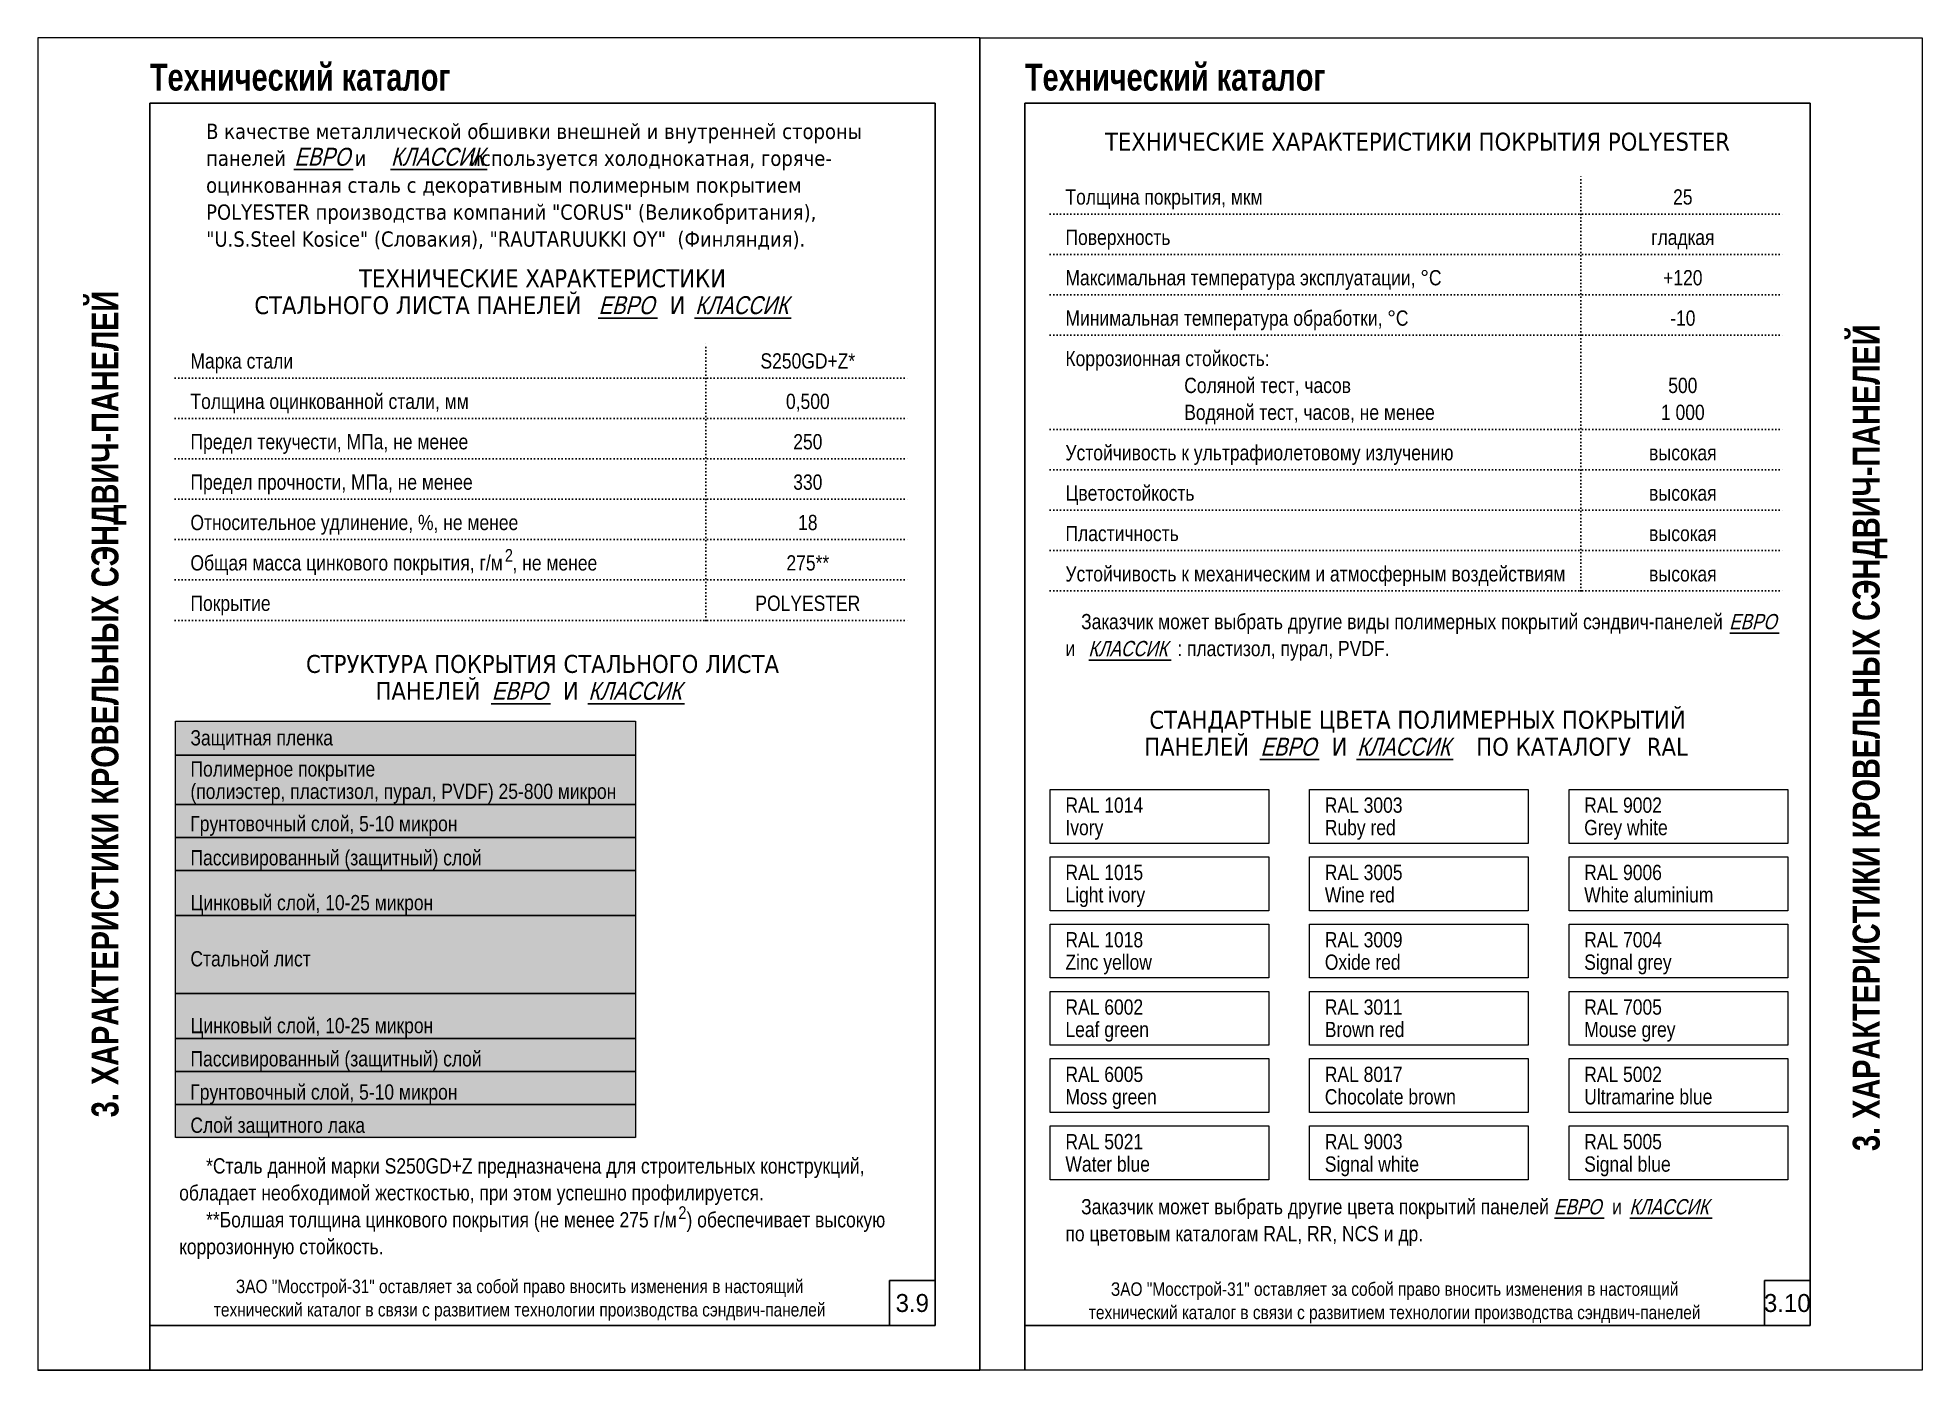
# Model space of a CAD drawing. Extents: x 5821 to 16321, y -13531 to 5774.
# Drawn here: x 14221 to 16321, y -4621 to -3136 of the extents above; entities that cross this region are included whole.
import ezdxf
from ezdxf.enums import TextEntityAlignment as Align

# ---------------------------------------------------------------- set-up
doc = ezdxf.new("R2010")
doc.units = 0
doc.header["$LTSCALE"] = 3
doc.linetypes.add('DOT2', pattern=[0.125, 0, -0.125])
doc.layers.get('0').update_dxf_attribs({"linetype": 'CONTINUOUS', "lineweight": 30})
doc.layers.add('new_fill', color=8, linetype='CONTINUOUS', lineweight=13)
doc.layers.add('RAZMER', color=7, linetype='CONTINUOUS', lineweight=9)
doc.layers.add('Punktir', color=7, linetype='CONTINUOUS')
doc.styles.add('LOGO', font='HATTEN.TTF')
doc.styles.get("Standard").update_dxf_attribs({"font": 'TAHOMA.TTF'})
doc.styles.add('style1', font='ARIALN.TTF')
doc.styles.add('style2', font='impact.TTF')
doc.styles.add('курсив', font='ARIAL.TTF', dxfattribs={"width": 0.8, "oblique": 15})

msp = doc.modelspace()

# ---------------------------------------------------------------- texts
at = {"color": 1}
for s, p in [('В качестве металлической обшивки внешней и внутренней стороны ', (14408.77, -3249.09)), ('панелей            и                  используется холоднокатная, горяче-', (14408.77, -3279.09)), ('оцинкованная сталь с декоративным полимерным покрытием ', (14408.77, -3309.09)), ('POLYESTER производства компаний "СORUS" (Великобритания), ', (14408.77, -3339.09)), ('"U.S.Steel Kosice" (Словакия), "RAUTARUUKKI OY"  (Финляндия).', (14408.77, -3369.09))]:
    msp.add_text(s, height=17, dxfattribs=at).set_placement(p)
for s, p in [('ТЕХНИЧЕСКИЕ ХАРАКТЕРИСТИКИ ПОКРЫТИЯ POLYESTER', (15758.59, -3252.09)), ('ТЕХНИЧЕСКИЕ ХАРАКТЕРИСТИКИ', (14783.59, -3404.3)), ('СТАЛЬНОГО ЛИСТА ПАНЕЛЕЙ', (14644.72, -3434.3)), ('И', (14934.09, -3434.3)), ('СТРУКТУРА ПОКРЫТИЯ СТАЛЬНОГО ЛИСТА', (14783.59, -3834.07)), ('ПАНЕЛЕЙ', (14655.96, -3864.07)), ('И', (14815.08, -3864.07)), ('СТАНДАРТНЫЕ ЦВЕТА ПОЛИМЕРНЫХ ПОКРЫТИЙ', (15758.59, -3896.35)), ('ПАНЕЛЕЙ', (15512.51, -3926.35)), ('И', (15671.63, -3926.35)), ('ПО КАТАЛОГУ', (15910.29, -3926.35))]:
    msp.add_text(s, height=20).set_placement(p, align=Align.MIDDLE_CENTER)
at = {"color": 1, "style": 'курсив', "oblique": 15, "width": 0.8}
for s, p in [('ЕВРО', (14507.08, -3268.93)), ('КЛАССИК', (14614.68, -3268.93)), ('ЕВРО', (14846.06, -3434.3)), ('КЛАССИК', (14953.66, -3434.3)), ('ЕВРО', (14727.05, -3864.07)), ('КЛАССИК', (14834.66, -3864.07)), ('ЕВРО', (15583.6, -3926.35)), ('КЛАССИК', (15691.21, -3926.35))]:
    msp.add_text(s, height=20, dxfattribs=at).set_placement(p, align=Align.MIDDLE_LEFT)
at = {"style": 'style1'}
for s, height, p in [('Толщина покрытия, мкм', 17, (15366.29, -3322.22)), ('Поверхность', 17, (15366.29, -3367.22)), ('Максимальная температура эксплуатации, %%dC', 17, (15366.29, -3412.22)), ('Минимальная температура обработки, %%dC', 17, (15366.29, -3457.22)), ('Коррозионная стойкость:', 17, (15366.29, -3502.22)), ('Марка стали', 17, (14391.29, -3504.97)), ('Соляной тест, часов', 17, (15498.67, -3532.22)), ('Толщина оцинкованной стали, мм', 17, (14391.29, -3549.97)), ('Водяной тест, часов, не менее', 17, (15498.67, -3562.22)), ('Предел текучести, МПа, не менее', 17, (14391.29, -3594.97)), ('Устойчивость к ультрафиолетовому излучению', 17, (15366.29, -3607.22)), ('Предел прочности, МПа, не менее', 17, (14391.29, -3639.97)), ('Цветостойкость', 17, (15366.29, -3652.22)), ('Относительное удлинение, %, не менее', 17, (14391.29, -3684.97)), ('Пластичность', 17, (15366.29, -3697.22)), ('Общая масса цинкового покрытия, г/м  , не менее', 17, (14391.29, -3729.97)), ('2', 14, (14741.71, -3720.17)), ('Устойчивость к механическим и атмосферным воздействиям', 17, (15366.29, -3742.22)), ('Покрытие', 17, (14391.29, -3774.97)), ('Заказчик может выбрать другие виды полимерных покрытий сэндвич-панелей', 17, (15383.77, -3795.44)), ('и                     : пластизол, пурал, PVDF.', 17, (15366.29, -3825.44)), ('Защитная пленка', 17, (14391.29, -3924.91)), ('Полимерное покрытие', 17, (14391.29, -3959.58)), ('(полиэстер, пластизол, пурал, PVDF) 25-800 микрон', 17, (14391.29, -3984.58)), ('RAL 1014', 17, (15366.29, -3999.92)), ('RAL 3003', 17, (15655.31, -3999.92)), ('RAL 9002', 17, (15944.34, -3999.92)), ('Грунтовочный слой, 5-10 микрон', 17, (14391.29, -4020.58)), ('Ivory', 17, (15366.29, -4024.92)), ('Ruby red', 17, (15655.31, -4024.92)), ('Grey white', 17, (15944.34, -4024.92)), ('Пассивированный (защитный) слой', 17, (14391.29, -4058.58)), ('RAL 1015', 17, (15366.29, -4074.92)), ('RAL 3005', 17, (15655.31, -4074.92)), ('RAL 9006', 17, (15944.34, -4074.92)), ('Цинковый слой, 10-25 микрон', 17, (14391.29, -4108.58)), ('Light ivory', 17, (15366.29, -4099.92)), ('Wine red', 17, (15655.31, -4099.92)), ('White aluminium', 17, (15944.34, -4099.92)), ('RAL 1018', 17, (15366.29, -4149.92)), ('RAL 3009', 17, (15655.31, -4149.92)), ('RAL 7004', 17, (15944.34, -4149.92)), ('Zinc yellow', 17, (15366.29, -4174.92)), ('Oxide red', 17, (15655.31, -4174.92)), ('Signal grey', 17, (15944.34, -4174.92)), ('RAL 6002', 17, (15366.29, -4224.92)), ('RAL 3011', 17, (15655.31, -4224.92)), ('RAL 7005', 17, (15944.34, -4224.92)), ('Цинковый слой, 10-25 микрон', 17, (14391.29, -4245.58)), ('Leaf green', 17, (15366.29, -4249.92)), ('Brown red', 17, (15655.31, -4249.92)), ('Mouse grey', 17, (15944.34, -4249.92)), ('Пассивированный (защитный) слой', 17, (14391.29, -4282.6)), ('RAL 6005', 17, (15366.29, -4299.92)), ('RAL 8017', 17, (15655.31, -4299.92)), ('RAL 5002', 17, (15944.34, -4299.92)), ('Грунтовочный слой, 5-10 микрон', 17, (14391.29, -4319.61)), ('Moss green', 17, (15366.29, -4324.92)), ('Chocolate brown', 17, (15655.31, -4324.92)), ('Ultramarine blue', 17, (15944.34, -4324.92)), ('Слой защитного лака', 17, (14391.29, -4356.61)), ('RAL 5021', 17, (15366.29, -4374.92)), ('RAL 9003', 17, (15655.31, -4374.92)), ('RAL 5005', 17, (15944.34, -4374.92)), ('*Сталь данной марки S250GD+Z предназначена для строительных конструкций,', 17, (14408.77, -4401.96)), ('Water blue', 17, (15366.29, -4399.92)), ('Signal white', 17, (15655.31, -4399.92)), ('Signal blue', 17, (15944.34, -4399.92)), ('обладает необходимой жесткостью, при этом успешно профилируется.', 17, (14378.77, -4431.96)), ('Заказчик может выбрать другие цвета покрытий панелей             и', 17, (15383.77, -4447.42)), ('**Болшая толщина цинкового покрытия (не менее 275 г/м  ) обеспечивает высокую', 17, (14408.77, -4461.96)), ('2', 14, (14935.03, -4452.51)), ('по цветовым каталогам RAL, RR, NCS и др.', 17, (15366.29, -4477.42)), ('коррозионную стойкость.', 17, (14378.77, -4491.96))]:
    msp.add_text(s, height=height, dxfattribs=at).set_placement(p)
for s, height, p in [('25', 17, (16054.23, -3322.22)), ('гладкая', 17, (16054.23, -3367.22)), ('+120', 17, (16054.23, -3412.22)), ('-10', 17, (16054.23, -3457.22)), ('S250GD+Z*', 17, (15079.23, -3504.97)), ('500', 17, (16054.23, -3532.22)), ('0,500', 17, (15079.23, -3549.97)), ('1 000', 17, (16054.23, -3562.22)), ('250', 17, (15079.23, -3594.97)), ('высокая', 17, (16054.23, -3607.22)), ('330', 17, (15079.23, -3639.97)), ('высокая', 17, (16054.23, -3652.22)), ('18', 17, (15079.23, -3684.97)), ('высокая', 17, (16054.23, -3697.22)), ('275**', 17, (15079.23, -3729.97)), ('высокая', 17, (16054.23, -3742.22)), ('POLYESTER', 17, (15079.23, -3774.97)), ('ЗАО "Мосстрой-31" оставляет за собой право вносить изменения в настоящий', 15, (14758.14, -4535.24)), ('ЗАО "Мосстрой-31" оставляет за собой право вносить изменения в настоящий', 15, (15733.14, -4538.24)), ('технический каталог в связи с развитием технологии производства сэндвич-панелей', 15, (14758.14, -4561.24)), ('технический каталог в связи с развитием технологии производства сэндвич-панелей', 15, (15733.14, -4564.24))]:
    msp.add_text(s, height=height, dxfattribs=at).set_placement(p, align=Align.CENTER)
at = {"color": 1, "style": 'курсив', "oblique": 15, "width": 0.8}
for s, p in [('ЕВРО', (16105.86, -3795.47)), ('КЛАССИК', (15391.78, -3825.47)), ('ЕВРО', (15910.6, -4447.45)), ('КЛАССИК', (15994.65, -4447.45))]:
    msp.add_text(s, height=17, dxfattribs=at).set_placement(p)
at = {"color": 1}
msp.add_text('RAL', height=20, dxfattribs=at).set_placement((16036.98, -3926.35), align=Align.MIDDLE_CENTER)
at = {"style": 'style1'}
msp.add_text('Стальной лист', height=17, dxfattribs=at).set_placement((14391.29, -4162.65), align=Align.MIDDLE_LEFT)
at = {"layer": 'new_fill', "style": 'style2'}
for p in [(14346.09, -3195.19), (15321.1, -3195.19)]:
    msp.add_text('Технический каталог', height=30, dxfattribs=at).set_placement(p)
msp.add_text('3. ХАРАКТЕРИСТИКИ КРОВЕЛЬНЫХ СЭНДВИЧ-ПАНЕЛЕЙ', height=30, rotation=90, dxfattribs=at).set_placement((14311.09, -3878.74), align=Align.CENTER)
msp.add_text('3. ХАРАКТЕРИСТИКИ КРОВЕЛЬНЫХ СЭНДВИЧ-ПАНЕЛЕЙ', height=30, rotation=90, dxfattribs=at).set_placement((16258.59, -3916.36), align=Align.MIDDLE_CENTER)
at = {"layer": 'new_fill', "style": 'LOGO'}
for s, p in [('3.9', (15195.64, -4546.24)), ('3.10', (16170.64, -4546.24))]:
    msp.add_text(s, height=20, dxfattribs=at).set_placement(p, align=Align.MIDDLE_CENTER)

# ---------------------------------------------------------------- hatches: boundary and pattern name
at = {"layer": 'new_fill'}
h = msp.add_hatch(color=256, dxfattribs=at)
h.set_gradient(color1=(199, 241, 255), rotation=90, one_color=1, tint=1, name='CYLINDER')
h.paths.add_polyline_path([(14887.31, -3898.36), (14375.09, -3898.36), (14375.09, -3935.36), (14887.31, -3935.36)])
h = msp.add_hatch(color=256, dxfattribs=at)
h.set_gradient(color1=(247, 216, 177), rotation=90, tint=1, name='CYLINDER')
h.paths.add_polyline_path([(14887.36, -3990.65), (14375.13, -3990.65), (14375.13, -4027.65), (14887.36, -4027.65)])
h = msp.add_hatch(color=256, dxfattribs=at)
h.set_gradient(color1=(236, 207, 237), rotation=90, tint=1, name='CYLINDER')
h.paths.add_polyline_path([(14887.36, -4027.65), (14375.13, -4027.65), (14375.13, -4064.65), (14887.36, -4064.65)])
h = msp.add_hatch(color=256, dxfattribs=at)
h.set_gradient(color1=(192, 192, 192), rotation=90, one_color=1, tint=1, name='CYLINDER')
h.paths.add_polyline_path([(14887.36, -4064.65), (14375.13, -4064.65), (14375.13, -4114.65), (14887.36, -4114.65)])
h = msp.add_hatch(color=256, dxfattribs=at)
h.set_gradient(color1=(128, 128, 128), rotation=90, tint=1, name='CYLINDER')
h.paths.add_polyline_path([(14887.36, -4114.65), (14375.13, -4114.65), (14375.13, -4201.65), (14887.36, -4201.65)])
h = msp.add_hatch(color=256, dxfattribs=at)
h.set_gradient(color1=(192, 192, 192), rotation=90, one_color=1, tint=1, name='CYLINDER')
h.paths.add_polyline_path([(14887.36, -4201.65), (14375.13, -4201.65), (14375.13, -4251.65), (14887.36, -4251.65)])
h = msp.add_hatch(color=256, dxfattribs=at)
h.set_gradient(color1=(236, 207, 237), rotation=90, tint=1, name='CYLINDER')
h.paths.add_polyline_path([(14887.36, -4251.65), (14375.13, -4251.65), (14375.13, -4288.65), (14887.36, -4288.65)])
h = msp.add_hatch(color=256, dxfattribs=at)
h.set_gradient(color1=(247, 216, 177), rotation=90, tint=1, name='CYLINDER')
h.paths.add_polyline_path([(14887.36, -4288.65), (14375.13, -4288.65), (14375.13, -4325.65), (14887.36, -4325.65)])
h = msp.add_hatch(color=256, dxfattribs=at)
h.set_gradient(color1=(255, 223, 127), rotation=90, one_color=1, tint=1, name='CYLINDER')
h.paths.add_polyline_path([(14887.36, -4325.65), (14375.13, -4325.65), (14375.13, -4362.65), (14887.36, -4362.65)])
at = {"layer": 'RAZMER'}
h = msp.add_hatch(color=256, dxfattribs=at)
h.set_gradient(color1=(51, 127, 153), one_color=1, tint=1, name='CYLINDER')
h.paths.add_polyline_path([(14887.31, -3935.36), (14375.13, -3935.36), (14375.13, -3990.65), (14887.31, -3990.65)])

# ---------------------------------------------------------------- linework, layer by layer
at = {"color": 1}
for p, q in [((14346.09, -3209.09), (15221.09, -3209.09)), ((14346.09, -3209.09), (14346.09, -4621.24)), ((15221.09, -3209.09), (15221.09, -4571.24)), ((16196.09, -3209.09), (15321.09, -3209.09)), ((15321.09, -3209.09), (15321.09, -4621.24)), ((16196.09, -3209.09), (16196.09, -4571.24)), ((14506.54, -3283.25), (14572.67, -3283.25)), ((14614.15, -3283.25), (14721.81, -3283.25)), ((14845.52, -3448.62), (14911.64, -3448.62)), ((14953.12, -3448.62), (15060.79, -3448.62)), ((16106.45, -3799.79), (16161.67, -3799.79)), ((15392.37, -3829.79), (15484.15, -3829.79)), ((14726.51, -3878.39), (14792.64, -3878.39)), ((14834.12, -3878.39), (14941.79, -3878.39)), ((15583.06, -3940.67), (15649.19, -3940.67)), ((15690.67, -3940.67), (15798.33, -3940.67)), ((15911.19, -4451.78), (15966.41, -4451.78)), ((15995.24, -4451.78), (16087.02, -4451.78)), ((15170.18, -4521.24), (15221.09, -4521.24)), ((15170.18, -4521.24), (15170.18, -4571.24)), ((16145.18, -4521.24), (16196.09, -4521.24)), ((16145.18, -4521.24), (16145.18, -4571.24)), ((14346.09, -4571.24), (15221.09, -4571.24)), ((16196.09, -4571.24), (15321.09, -4571.24))]:
    msp.add_line(p, q, dxfattribs=at)
at = {"layer": 'new_fill', "color": 7, "lineweight": 0}
for p, q in [((15271.09, -3136.24), (14221.09, -3136.24)), ((14221.09, -3136.24), (14221.09, -4621.24)), ((14221.09, -4621.24), (15271.09, -4621.24)), ((15271.09, -4621.24), (14221.09, -4621.24)), ((14221.09, -4621.24), (15271.09, -4621.24)), ((15271.09, -4621.24), (14221.09, -4621.24))]:
    msp.add_line(p, q, dxfattribs=at)
at = {"layer": 'Punktir', "linetype": 'DOT2', "ltscale": 10}
for p, q in [((15940.64, -3752.79), (15940.64, -3287.79)), ((15349.37, -3332.79), (16167.82, -3332.79)), ((15349.37, -3377.79), (16167.82, -3377.79)), ((15349.37, -3422.79), (16167.82, -3422.79)), ((14965.64, -3785.54), (14965.64, -3475.54)), ((15349.37, -3467.79), (16167.82, -3467.79)), ((14374.37, -3515.54), (15192.82, -3515.54)), ((14374.37, -3560.54), (15192.82, -3560.54)), ((15349.37, -3572.79), (16167.82, -3572.79)), ((14374.37, -3605.54), (15192.82, -3605.54)), ((15349.37, -3617.79), (16167.82, -3617.79)), ((14374.37, -3650.54), (15192.82, -3650.54)), ((15349.37, -3662.79), (16167.82, -3662.79)), ((14374.37, -3695.54), (15192.82, -3695.54)), ((15349.37, -3707.79), (16167.82, -3707.79)), ((14374.37, -3740.54), (15192.82, -3740.54)), ((15349.37, -3752.79), (16167.82, -3752.79)), ((14374.37, -3785.54), (15192.82, -3785.54))]:
    msp.add_line(p, q, dxfattribs=at)
at = {"layer": 'RAZMER'}
for p, q in [((14221.09, -3136.24), (14221.09, -4621.24)), ((14221.09, -3136.24), (14221.09, -4621.24)), ((14221.09, -3136.24), (14221.09, -4621.24)), ((14221.09, -3136.24), (14221.09, -4621.24)), ((14221.09, -3136.24), (14221.09, -4621.24)), ((14221.09, -3136.24), (14221.09, -4621.24)), ((14221.09, -3136.24), (14221.09, -4621.24)), ((14221.09, -3136.24), (14221.09, -4621.24)), ((14221.09, -3136.24), (14221.09, -4621.24)), ((14221.09, -3136.24), (14221.09, -4621.24)), ((14221.09, -3136.24), (14221.09, -4621.24)), ((14221.09, -3136.24), (14221.09, -4621.24)), ((14221.09, -3136.24), (14221.09, -4621.24)), ((14221.09, -3136.24), (14221.09, -4621.24)), ((14221.09, -3136.24), (14221.09, -4621.24)), ((14221.09, -3136.24), (14221.09, -4621.24)), ((14221.09, -3136.24), (14221.09, -4621.24)), ((14221.09, -3136.24), (14221.09, -4621.24)), ((14221.09, -3136.24), (14221.09, -4621.24)), ((14221.09, -3136.24), (14221.09, -4621.24)), ((14221.09, -3136.24), (14221.09, -4621.24)), ((14221.09, -3136.24), (14221.09, -4621.24)), ((14221.09, -3136.24), (14221.09, -4621.24)), ((14221.09, -3136.24), (14221.09, -4621.24)), ((14221.09, -3136.24), (14221.09, -4621.24)), ((14221.09, -3136.24), (14221.09, -4621.24)), ((14221.09, -3136.24), (14221.09, -4621.24)), ((14221.09, -3136.24), (14221.09, -4621.24)), ((14221.09, -3136.24), (14221.09, -4621.24)), ((14221.09, -3136.24), (14221.09, -4621.24)), ((14221.09, -3136.24), (14221.09, -4621.24)), ((14221.09, -3136.24), (14221.09, -4621.24)), ((14221.09, -3136.24), (14221.09, -4621.24)), ((14221.09, -3136.24), (14221.09, -4621.24)), ((14221.09, -3136.24), (14221.09, -4621.24)), ((14221.09, -3136.24), (14221.09, -4621.24)), ((14221.09, -3136.24), (14221.09, -4621.24)), ((14221.09, -3136.24), (14221.09, -4621.24)), ((14221.09, -3136.24), (14221.09, -4621.24)), ((14221.09, -3136.24), (14221.09, -4621.24)), ((14221.09, -3136.24), (14221.09, -4621.24)), ((14221.09, -3136.24), (14221.09, -4621.24)), ((14221.09, -3136.24), (14221.09, -4621.24)), ((14221.09, -3136.24), (14221.09, -4621.24)), ((14221.09, -3136.24), (14221.09, -4621.24)), ((14221.09, -3136.24), (14221.09, -4621.24)), ((14221.09, -3136.24), (14221.09, -4621.24)), ((14221.09, -3136.24), (14221.09, -4621.24)), ((14221.09, -3136.24), (14221.09, -4621.24)), ((14221.09, -3136.24), (14221.09, -4621.24)), ((14221.09, -3136.24), (14221.09, -4621.24)), ((14221.09, -3136.24), (14221.09, -4621.24)), ((14221.09, -3136.24), (14221.09, -4621.24)), ((14221.09, -3136.24), (14221.09, -4621.24)), ((14221.09, -3136.24), (14221.09, -4621.24)), ((14221.09, -3136.24), (14221.09, -4621.24)), ((14221.09, -3136.24), (14221.09, -4621.24)), ((14221.09, -3136.24), (14221.09, -4621.24)), ((14221.09, -3136.24), (14221.09, -4621.24)), ((14221.09, -3136.24), (14221.09, -4621.24)), ((14221.09, -3136.24), (14221.09, -4621.24)), ((14221.09, -3136.24), (14221.09, -4621.24)), ((14221.09, -3136.24), (14221.09, -4621.24)), ((14221.09, -3136.24), (14221.09, -4621.24)), ((14221.09, -3136.24), (14221.09, -4621.24)), ((14221.09, -3136.24), (14221.09, -4621.24)), ((14221.09, -3136.24), (14221.09, -4621.24)), ((14221.09, -3136.24), (14221.09, -4621.24)), ((14221.09, -3136.24), (14221.09, -4621.24)), ((14221.09, -3136.24), (14221.09, -4621.24)), ((14221.09, -3136.24), (14221.09, -4621.24)), ((14221.09, -3136.24), (14221.09, -4621.24)), ((14221.09, -3136.24), (14221.09, -4621.24)), ((14221.09, -3136.24), (14221.09, -4621.24)), ((14221.09, -3136.24), (14221.09, -4621.24)), ((14221.09, -3136.24), (14221.09, -4621.24)), ((14221.09, -3136.24), (14221.09, -4621.24)), ((14221.09, -3136.24), (14221.09, -4621.24)), ((14221.09, -3136.24), (14221.09, -4621.24)), ((14221.09, -3136.24), (14221.09, -4621.24)), ((14221.09, -3136.24), (14221.09, -4621.24)), ((14221.09, -3136.24), (14221.09, -4621.24)), ((14221.09, -3136.24), (14221.09, -4621.24)), ((14221.09, -3136.24), (14221.09, -4621.24)), ((15271.09, -3136.24), (15271.09, -4621.24)), ((15271.09, -3136.24), (15271.09, -4621.24)), ((15271.09, -3136.24), (15271.09, -4621.24)), ((15271.09, -3136.24), (15271.09, -4621.24)), ((15271.09, -3136.24), (15271.09, -4621.24)), ((15271.09, -3136.24), (15271.09, -4621.24)), ((15271.09, -3136.24), (15271.09, -4621.24)), ((15271.09, -3136.24), (15271.09, -4621.24)), ((15271.09, -3136.24), (15271.09, -4621.24)), ((15271.09, -3136.24), (15271.09, -4621.24)), ((15271.09, -3136.24), (15271.09, -4621.24)), ((15271.09, -3136.24), (15271.09, -4621.24)), ((15271.09, -3136.24), (15271.09, -4621.24)), ((15271.09, -3136.24), (15271.09, -4621.24)), ((15271.09, -3136.24), (15271.09, -4621.24)), ((15271.09, -3136.24), (15271.09, -4621.24)), ((15271.09, -3136.24), (15271.09, -4621.24)), ((15271.09, -3136.24), (15271.09, -4621.24)), ((15271.09, -3136.24), (15271.09, -4621.24)), ((15271.09, -3136.24), (15271.09, -4621.24)), ((15271.09, -3136.24), (15271.09, -4621.24)), ((15271.09, -3136.24), (15271.09, -4621.24)), ((15271.09, -3136.24), (15271.09, -4621.24)), ((15271.09, -3136.24), (15271.09, -4621.24)), ((15271.09, -3136.24), (15271.09, -4621.24)), ((15271.09, -3136.24), (15271.09, -4621.24)), ((15271.09, -3136.24), (15271.09, -4621.24)), ((15271.09, -3136.24), (15271.09, -4621.24)), ((15271.09, -3136.24), (15271.09, -4621.24)), ((15271.09, -3136.24), (15271.09, -4621.24)), ((15271.09, -3136.24), (15271.09, -4621.24)), ((15271.09, -3136.24), (15271.09, -4621.24)), ((15271.09, -3136.24), (15271.09, -4621.24)), ((15271.09, -3136.24), (15271.09, -4621.24)), ((15271.09, -3136.24), (15271.09, -4621.24)), ((15271.09, -3136.24), (15271.09, -4621.24)), ((15271.09, -3136.24), (15271.09, -4621.24)), ((15271.09, -3136.24), (15271.09, -4621.24)), ((15271.09, -3136.24), (15271.09, -4621.24)), ((15271.09, -3136.24), (15271.09, -4621.24)), ((15271.09, -3136.24), (15271.09, -4621.24)), ((15271.09, -3136.24), (15271.09, -4621.24)), ((15271.09, -3136.24), (15271.09, -4621.24)), ((15271.09, -3136.24), (15271.09, -4621.24)), ((15271.09, -3136.24), (15271.09, -4621.24)), ((15271.09, -3136.24), (15271.09, -4621.24)), ((15271.09, -3136.24), (15271.09, -4621.24)), ((15271.09, -3136.24), (15271.09, -4621.24)), ((15271.09, -3136.24), (15271.09, -4621.24)), ((15271.09, -3136.24), (15271.09, -4621.24)), ((15271.09, -3136.24), (15271.09, -4621.24)), ((15271.09, -3136.24), (15271.09, -4621.24)), ((15271.09, -3136.24), (15271.09, -4621.24)), ((15271.09, -3136.24), (15271.09, -4621.24)), ((15271.09, -3136.24), (15271.09, -4621.24)), ((15271.09, -3136.24), (15271.09, -4621.24)), ((15271.09, -3136.24), (15271.09, -4621.24)), ((15271.09, -3136.24), (15271.09, -4621.24)), ((15271.09, -3136.24), (15271.09, -4621.24)), ((15271.09, -3136.24), (15271.09, -4621.24)), ((15271.09, -3136.24), (15271.09, -4621.24)), ((15271.09, -3136.24), (15271.09, -4621.24)), ((15271.09, -3136.24), (15271.09, -4621.24)), ((15271.09, -3136.24), (15271.09, -4621.24)), ((15271.09, -4621.24), (15271.09, -3136.24))]:
    msp.add_line(p, q, dxfattribs=at)
for points in [[(15271.09, -3136.24), (14221.09, -3136.24), (14221.09, -4621.24), (15271.09, -4621.24)], [(15271.09, -3136.24), (16321.09, -3136.24), (16321.09, -4621.24), (15271.09, -4621.24)], [(14374.66, -3897.89), (14887.22, -3897.89), (14887.22, -3935.76), (14374.66, -3935.76)], [(14374.66, -3935.76), (14887.22, -3935.76), (14887.22, -3990.7), (14374.66, -3990.7)], [(15349.46, -3974.11), (15593, -3974.11), (15593, -4034.11), (15349.46, -4034.11)], [(15638.39, -3974.11), (15881.93, -3974.11), (15881.93, -4034.11), (15638.39, -4034.11)], [(15927.68, -3974.11), (16171.22, -3974.11), (16171.22, -4034.11), (15927.68, -4034.11)], [(14374.66, -3990.7), (14887.22, -3990.7), (14887.22, -4027.58), (14374.66, -4027.58)], [(14374.66, -4027.58), (14887.22, -4027.58), (14887.22, -4064.45), (14374.66, -4064.45)], [(15349.46, -4049.06), (15593, -4049.06), (15593, -4109.06), (15349.46, -4109.06)], [(15638.39, -4049.06), (15881.93, -4049.06), (15881.93, -4109.06), (15638.39, -4109.06)], [(15927.68, -4049.06), (16171.22, -4049.06), (16171.22, -4109.06), (15927.68, -4109.06)], [(14374.66, -4064.45), (14887.22, -4064.45), (14887.22, -4114.32), (14374.66, -4114.32)], [(14374.66, -4114.32), (14887.22, -4114.32), (14887.22, -4201.45), (14374.66, -4201.45)], [(15349.46, -4124.01), (15593, -4124.01), (15593, -4184.01), (15349.46, -4184.01)], [(15638.39, -4124.01), (15881.93, -4124.01), (15881.93, -4184.01), (15638.39, -4184.01)], [(15927.68, -4124.01), (16171.22, -4124.01), (16171.22, -4184.01), (15927.68, -4184.01)], [(15349.46, -4198.97), (15593, -4198.97), (15593, -4258.97), (15349.46, -4258.97)], [(15638.39, -4198.97), (15881.93, -4198.97), (15881.93, -4258.97), (15638.39, -4258.97)], [(15927.68, -4198.97), (16171.22, -4198.97), (16171.22, -4258.97), (15927.68, -4258.97)], [(14374.66, -4201.45), (14887.22, -4201.45), (14887.22, -4251.32), (14374.66, -4251.32)], [(14374.66, -4251.32), (14887.22, -4251.32), (14887.22, -4288.19), (14374.66, -4288.19)], [(15349.46, -4273.92), (15593, -4273.92), (15593, -4333.92), (15349.46, -4333.92)], [(15638.39, -4273.92), (15881.93, -4273.92), (15881.93, -4333.92), (15638.39, -4333.92)], [(15927.68, -4273.92), (16171.22, -4273.92), (16171.22, -4333.92), (15927.68, -4333.92)], [(14374.66, -4288.19), (14887.22, -4288.19), (14887.22, -4325.06), (14374.66, -4325.06)], [(14374.66, -4325.06), (14887.22, -4325.06), (14887.22, -4361.94), (14374.66, -4361.94)], [(15349.46, -4348.87), (15593, -4348.87), (15593, -4408.87), (15349.46, -4408.87)], [(15638.39, -4348.87), (15881.93, -4348.87), (15881.93, -4408.87), (15638.39, -4408.87)], [(15927.68, -4348.87), (16171.22, -4348.87), (16171.22, -4408.87), (15927.68, -4408.87)]]:
    msp.add_lwpolyline(points, close=True, dxfattribs=at)

msp.set_redraw_order([(e.dxf.handle, doc.entitydb.next_handle()) for e in msp.query("TEXT MTEXT ATTDEF DIMENSION ARC_DIMENSION")])  # texts and dimensions are drawn at this point

doc.saveas('drawing.dxf')
